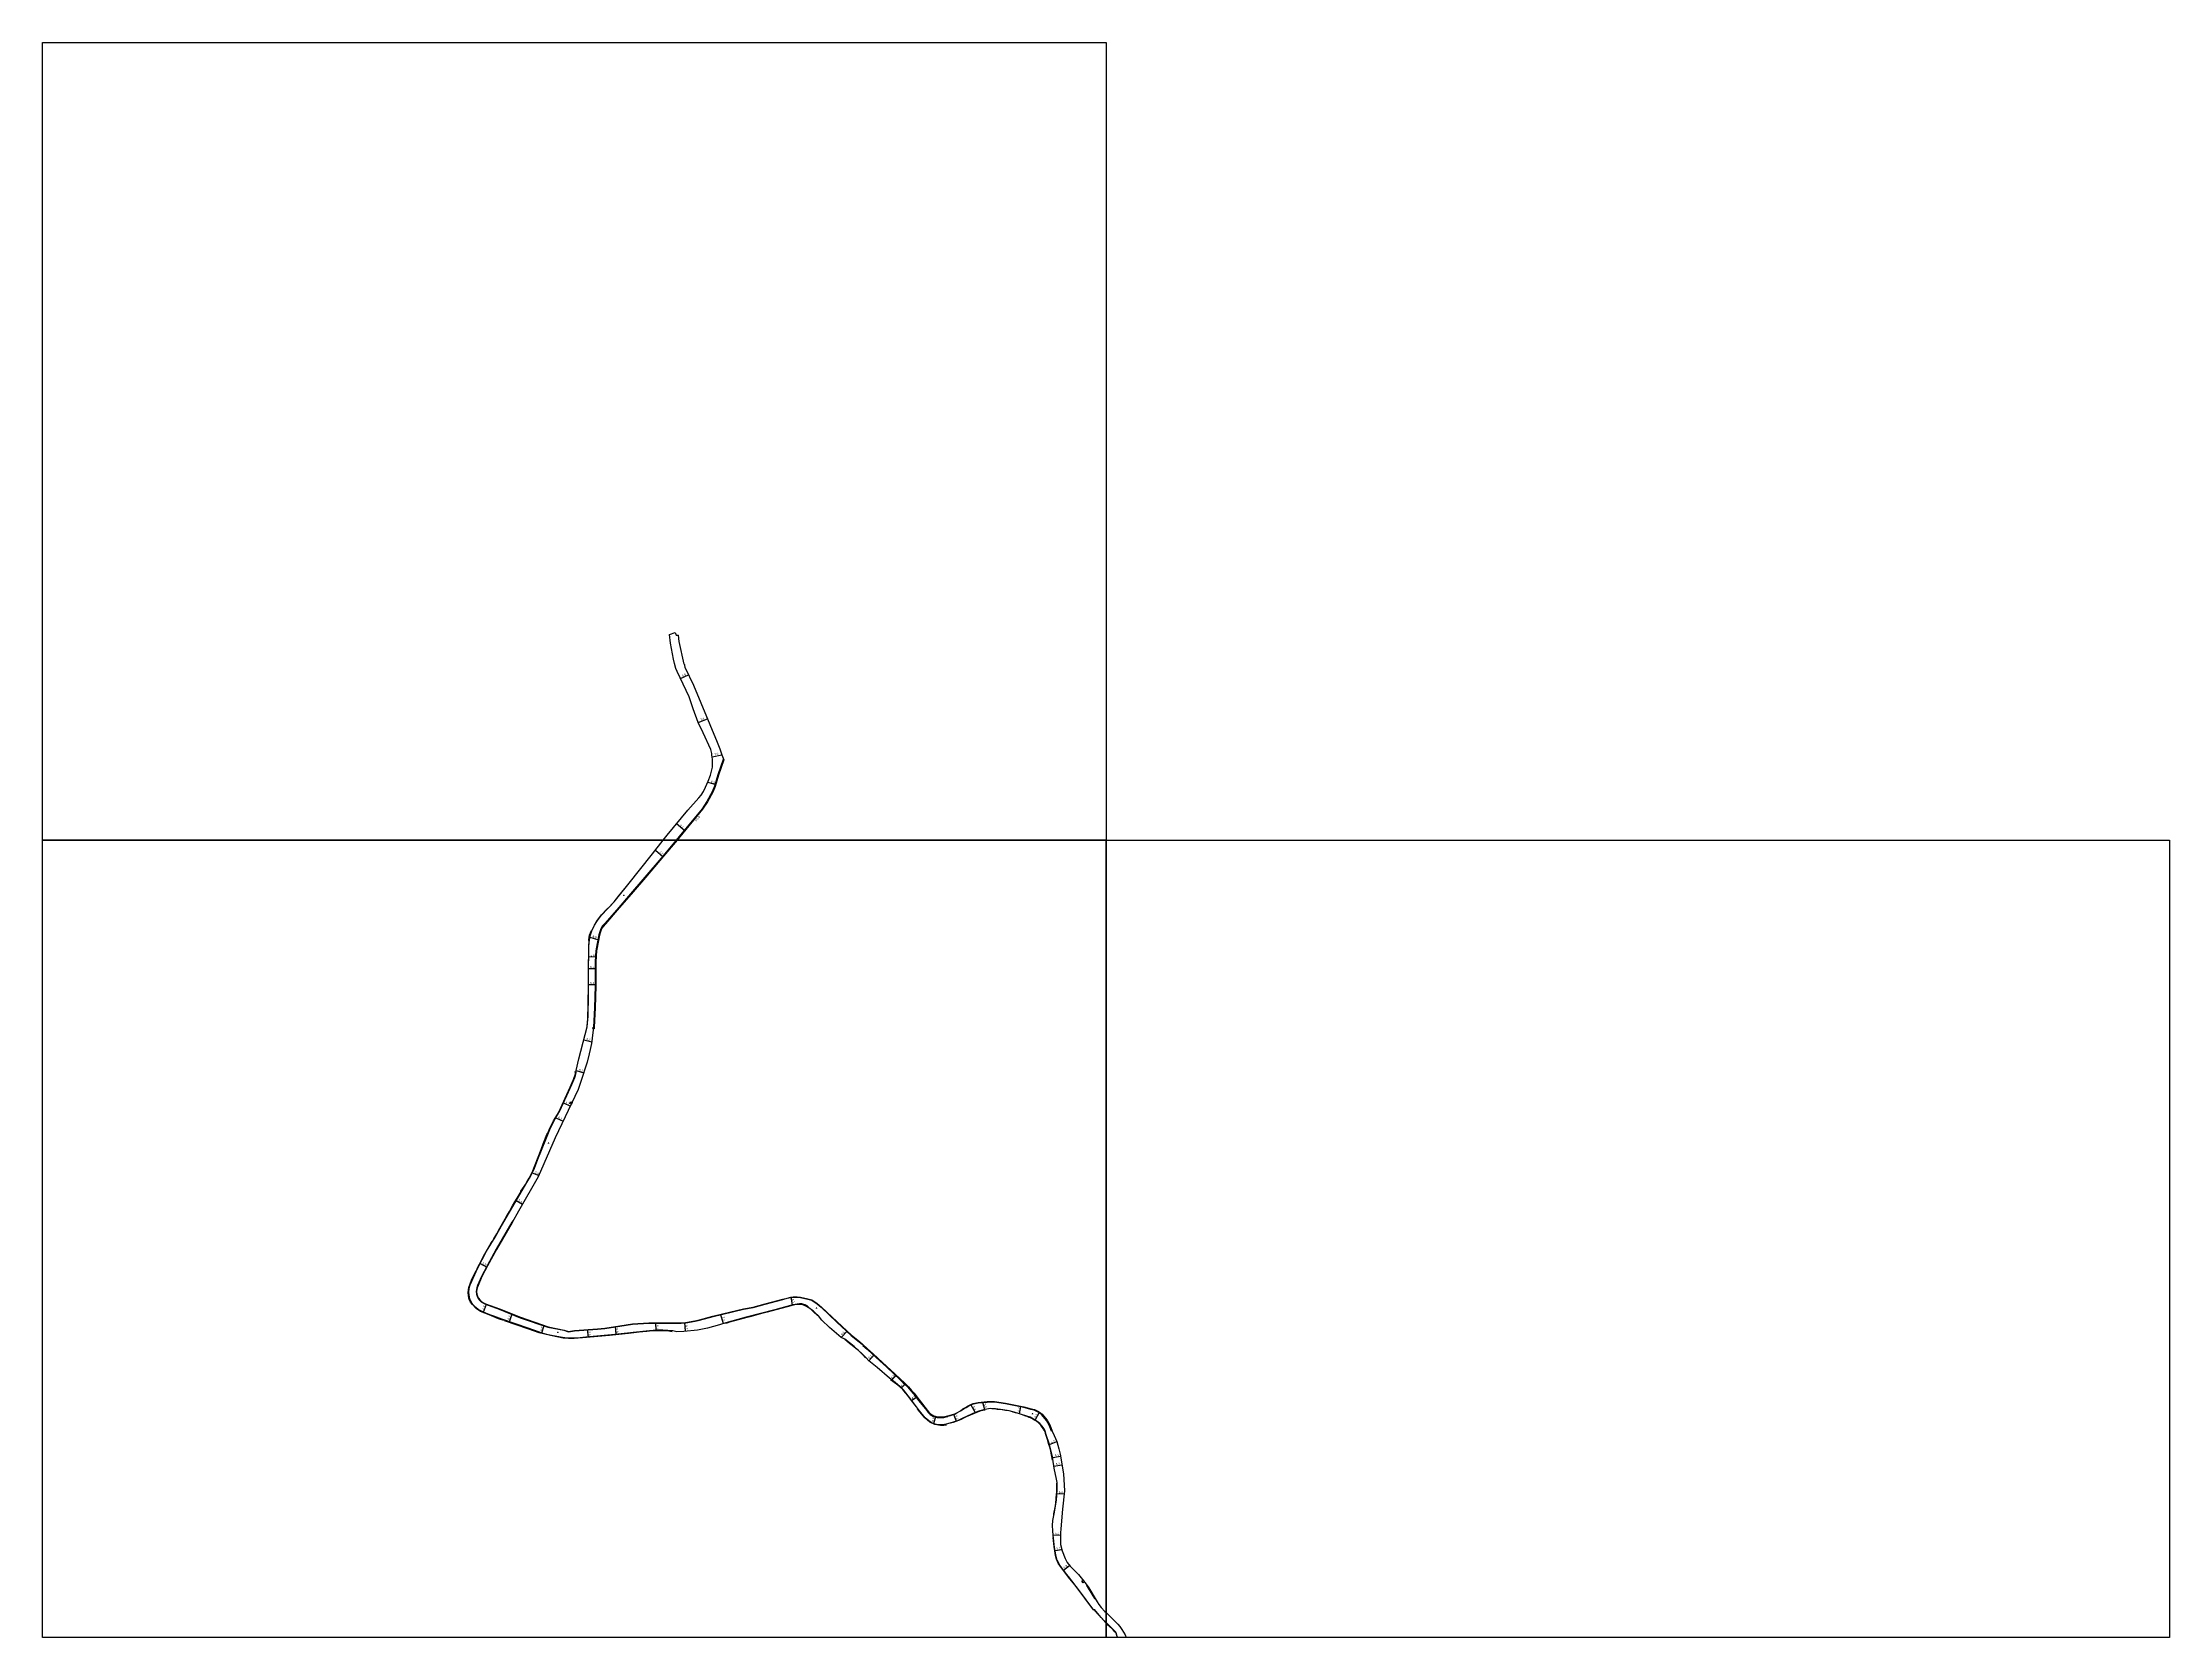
# Model space of a CAD drawing. Header units: metres. Extents: x -29600 to -28000, y -75000 to -73800.
import ezdxf

# ---------------------------------------------------------------- set-up
doc = ezdxf.new("R2010")
doc.units = ezdxf.units.M
doc.header["$LTSCALE"] = 2.5
for name, color, linetype in [('側溝・桝', 7, 'Continuous'), ('図郭', 7, 'Continuous'), ('幅員', 7, 'Continuous'), ('歩道・分離帯・安全施設', 7, 'Continuous'), ('舗装', 7, 'Continuous'), ('道路', 7, 'Continuous')]:
    doc.layers.add(name, color=color, linetype=linetype)
doc.styles.get("Standard").update_dxf_attribs({"font": ''})
doc.styles.add('YOKO_DECO', font='txt.shx', dxfattribs={"bigfont": 'extfont.shx'})
doc.styles.get('Standard').set_extended_font_data('@MS PGothic')

msp = doc.modelspace()

# ---------------------------------------------------------------- linework, layer by layer
at = {"layer": '側溝・桝'}
for points in [[(-29087.6, -74339.6), (-29088.1, -74339.4), (-29091.9, -74350.9), (-29094.4, -74359.5), (-29096.2, -74363.8), (-29100.2, -74371.1), (-29103.9, -74376.5), (-29121.1, -74397.4), (-29123.3, -74400)], [(-29123.3, -74400), (-29133.2, -74411.9), (-29146.9, -74427.9), (-29157.7, -74440.4), (-29166.6, -74450.8), (-29177.1, -74462.7), (-29178.7, -74464.7), (-29179.5, -74465.9), (-29180.3, -74467.5), (-29180.8, -74469), (-29181.5, -74471.3), (-29183.6, -74482), (-29183.8, -74483.4), (-29183.9, -74484.3), (-29184, -74486.2), (-29184.3, -74492.9), (-29184.4, -74509.8), (-29184.8, -74526.4), (-29185.6, -74540.7)], [(-29246.1, -74686.6), (-29246.3, -74686.5), (-29246.9, -74687.6), (-29258.8, -74707.9), (-29265.5, -74720.3), (-29269.8, -74728.4), (-29272.7, -74735.1), (-29273.2, -74736.9), (-29273.5, -74738.2), (-29273.8, -74739.8), (-29273.6, -74741.7), (-29273.1, -74743.3), (-29272.2, -74745), (-29271.3, -74746.2), (-29270, -74747.5), (-29268.3, -74748.6), (-29266.8, -74749.2), (-29256.4, -74753.1), (-29240.6, -74759.4), (-29219.8, -74766.5), (-29207.8, -74768.9), (-29204.3, -74770), (-29199.9, -74769.3), (-29182.5, -74768.1), (-29177, -74767.5), (-29165.6, -74765.9), (-29156.1, -74764.3), (-29143.9, -74763.5), (-29129.6, -74763.6), (-29121.8, -74763.5), (-29119.6, -74763.5), (-29116.2, -74763.2), (-29109.1, -74762), (-29105.8, -74761.2), (-29095.6, -74758.6), (-29088.3, -74756.8), (-29072.8, -74753), (-29065.4, -74751.7), (-29056.4, -74749.2), (-29043, -74745.7), (-29039.8, -74744.8), (-29037, -74744.2), (-29035.4, -74743.9), (-29033.7, -74743.9), (-29032.4, -74743.9), (-29029.7, -74744.3), (-29024.4, -74745.4), (-29021.4, -74746.3), (-29017.4, -74749), (-29014.3, -74751.6), (-29002.5, -74762.8), (-28991.6, -74772.8), (-28985.7, -74777.5), (-28983.3, -74779.6), (-28982.7, -74780.1), (-28982.9, -74780.3), (-28979.7, -74783.2), (-28975.4, -74787.1), (-28965.2, -74796.5), (-28959.3, -74802), (-28955, -74806), (-28952, -74808.9), (-28949, -74811.8), (-28946.7, -74814.4), (-28944.8, -74816.6), (-28941, -74821.6), (-28934.9, -74829.3), (-28933.7, -74830.8), (-28932.3, -74832.2), (-28929.7, -74833.8), (-28926.9, -74834.6), (-28924.9, -74834.6), (-28922.1, -74834.4), (-28920.2, -74834.1), (-28918.9, -74833.8), (-28918.9, -74833.5), (-28917.1, -74833.1), (-28915.4, -74832.6), (-28913.7, -74831.9), (-28912.2, -74831.1), (-28909.4, -74829.6), (-28907.4, -74828.3), (-28905.2, -74827), (-28904, -74826.2), (-28901.6, -74825), (-28899.7, -74824.3), (-28896.2, -74823.5), (-28891.8, -74823.1)], [(-28840.4, -74844.7), (-28840.9, -74844.9), (-28842.7, -74840.2), (-28844.7, -74836.8), (-28848.4, -74832.3), (-28850, -74831.1), (-28851.5, -74830.2), (-28854.1, -74829.1), (-28856.5, -74828.4), (-28861.9, -74827.1), (-28875.7, -74824.3), (-28883.9, -74823), (-28889.4, -74823.1), (-28892.2, -74823.4), (-28891.5, -74822.8)], [(-28814.2, -74960.7), (-28814.6, -74961), (-28813.3, -74962.9), (-28808.6, -74970.8), (-28808.2, -74970.6)]]:
    msp.add_lwpolyline(points, dxfattribs=at)
for points in [[(-29186, -74541.9), (-29185.9, -74540.7), (-29185, -74540.8), (-29185.1, -74542)], [(-29203.3, -74598.2), (-29202.6, -74596.9), (-29201.6, -74597.4), (-29202.2, -74598.7)], [(-28817.1, -74958.9), (-28818.1, -74957.7), (-28817.2, -74957), (-28816.3, -74958.2)]]:
    msp.add_lwpolyline(points, close=True, dxfattribs=at)
at = {"layer": '図郭'}
for points in [[(-29600, -73800), (-28800, -73800), (-28800, -74400), (-29600, -74400)], [(-29600, -74400), (-28800, -74400), (-28800, -75000), (-29600, -75000)], [(-28800, -74400), (-28000, -74400), (-28000, -75000), (-28800, -75000)]]:
    msp.add_lwpolyline(points, close=True, dxfattribs=at)
at = {"layer": '幅員'}
for points in [[(-29120.1, -74278.5), (-29114.1, -74275.7)], [(-29106.7, -74311.7), (-29099.8, -74308.8)], [(-29096.3, -74337.5), (-29088.9, -74335.8)], [(-29099.5, -74356.5), (-29093.5, -74358.2)], [(-29123.1, -74387.7), (-29116.8, -74392.9)], [(-29139, -74407.6), (-29133.2, -74412.6)], [(-29188.2, -74473), (-29181.7, -74475.1)], [(-29189.1, -74487.7), (-29183.5, -74487.9)], [(-29189.3, -74508.7), (-29183.8, -74508.8)], [(-29189.2, -74496.7), (-29183.7, -74496.7)], [(-29192.9, -74550.3), (-29186.8, -74551.8)], [(-29198.6, -74573.3), (-29192.8, -74575.2)], [(-29208.1, -74597.7), (-29202.9, -74600.2)], [(-29213.9, -74609), (-29208.4, -74611.6)], [(-29231.6, -74650.4), (-29226.7, -74652.5)], [(-29243.6, -74671.3), (-29239, -74674)], [(-29270.9, -74718.6), (-29265.8, -74721.3)], [(-29268.3, -74755.3), (-29266, -74749.2)], [(-29037.1, -74743.9), (-29036, -74749.8)], [(-29248.8, -74762.4), (-29246.8, -74756.6)], [(-29224.5, -74770.9), (-29222.6, -74765.2)], [(-29169.3, -74766.1), (-29168.7, -74771.9)], [(-29139, -74763.3), (-29138.7, -74769)], [(-29117.1, -74763), (-29116.5, -74769.6)], [(-29089.9, -74756.9), (-29087.9, -74763.9)], [(-29190.2, -74768.4), (-29189.6, -74774)], [(-28999.2, -74774.2), (-28994.8, -74769.5)], [(-28978.5, -74791.9), (-28974.3, -74787.4)], [(-28961.2, -74806.3), (-28957.8, -74802.7)], [(-28953.9, -74812.3), (-28950.9, -74809.2)], [(-28946.2, -74821.8), (-28942.4, -74819)], [(-28914.7, -74832), (-28912.8, -74837.2)], [(-28901.6, -74825), (-28898.4, -74830.8)], [(-28892.8, -74822.9), (-28891.4, -74828.6)], [(-28865.1, -74831.7), (-28864, -74826.1)], [(-28853.2, -74836.5), (-28849.9, -74830.6)], [(-28929.6, -74839.1), (-28928.1, -74833.7)], [(-28842.6, -74854.9), (-28836.9, -74852.6)], [(-28840.1, -74864.6), (-28834.2, -74863.6)], [(-28839.3, -74871.1), (-28833.1, -74870)], [(-28836.9, -74891.8), (-28831.3, -74892)], [(-28839.7, -74923), (-28834.3, -74922.9)], [(-28838.3, -74934.6), (-28833.2, -74933.8)], [(-28832, -74949.3), (-28827.5, -74945.8)]]:
    msp.add_lwpolyline(points, dxfattribs=at)
at = {"layer": '歩道・分離帯・安全施設'}
for points in [[(-29183.3, -74461.2), (-29181.8, -74459.3), (-29179.4, -74456.3), (-29175.8, -74452.4), (-29173.3, -74450), (-29170, -74446.4), (-29166.4, -74442.1), (-29163.3, -74438.1), (-29159.4, -74433.4)], [(-29190.4, -74540), (-29190.1, -74537.2), (-29189.9, -74534.5), (-29189.7, -74531), (-29189.6, -74527.3), (-29189.6, -74523.8), (-29189.5, -74518.7), (-29189.4, -74513.7), (-29189.4, -74509.9), (-29189.4, -74504), (-29189.4, -74500.9), (-29189.3, -74494), (-29189.1, -74488.5), (-29189.1, -74480), (-29188.9, -74476), (-29189, -74475.6), (-29189.1, -74474.9), (-29188.9, -74473.4), (-29188.5, -74471.7), (-29187, -74468)], [(-29240.5, -74665.1), (-29240.1, -74664.2), (-29237.7, -74660.8), (-29236.7, -74659.1), (-29235.5, -74656.9), (-29234, -74654.5), (-29232.9, -74652.6), (-29231.2, -74648.8), (-29229.9, -74645.6), (-29227.1, -74638.6), (-29225, -74632.9), (-29223.4, -74628.7), (-29220.6, -74621.6), (-29220.2, -74620.7), (-29219.5, -74619.4), (-29218.5, -74616.9), (-29215.7, -74611.2), (-29211.9, -74605.3), (-29210.4, -74602.1), (-29204.4, -74588.7), (-29203, -74586), (-29201.5, -74582.4), (-29200.5, -74580.1), (-29199, -74575.9), (-29199, -74575.7), (-29199.2, -74574.3)], [(-29260.4, -74700.2), (-29258.3, -74696.4), (-29255.9, -74692), (-29250.9, -74683.2), (-29248.8, -74679.4), (-29246.4, -74675.3), (-29244.6, -74672.2), (-29243, -74669.6), (-29240.7, -74665.6)], [(-29273.4, -74723), (-29271.4, -74719.2), (-29269.1, -74714.7), (-29267.4, -74711.4), (-29262.4, -74703.2), (-29261.4, -74701.9)], [(-29253, -74761.5), (-29256.9, -74760.2), (-29264.1, -74757.3), (-29270.5, -74754.7), (-29272.1, -74753.7), (-29273.8, -74752.5), (-29276.5, -74749.6), (-29278, -74747.6), (-29278.7, -74746.2), (-29279.3, -74744.7), (-29279.7, -74740.4), (-29279.3, -74736.7), (-29277.3, -74731.1), (-29273.8, -74723.8)], [(-29015.8, -74758.8), (-29015.9, -74758.6), (-29019.2, -74755.7), (-29021.5, -74753.6), (-29022.8, -74752.6), (-29025.3, -74750.9), (-29026.9, -74750.2), (-29028.8, -74749.6), (-29032.8, -74749.6), (-29034, -74749.8), (-29035.1, -74750.1), (-29037.2, -74750.6), (-29054.8, -74755.2), (-29059.9, -74756.5), (-29068, -74758.7), (-29072, -74759.7), (-29083.2, -74762.7), (-29085.2, -74763.5), (-29087, -74763.8)], [(-29126.3, -74770), (-29130, -74769.4), (-29133.9, -74769.2), (-29136.9, -74769.2), (-29141.1, -74769.3), (-29145.4, -74769.7), (-29151.1, -74770.2), (-29159.3, -74771.2), (-29173.6, -74772.7), (-29193.7, -74774.6), (-29200, -74775.1), (-29204.4, -74775.1), (-29208.3, -74774.7), (-29218, -74772.8), (-29226.3, -74770.7), (-29234.9, -74767.9), (-29252.5, -74761.7)], [(-28980.9, -74789.5), (-28982.9, -74787.4), (-28986.2, -74784.2), (-28988.2, -74782.5), (-28989.7, -74781.3), (-28992.9, -74778.7), (-28996.5, -74775.8)], [(-28942.6, -74826.5), (-28946.2, -74821.8), (-28949.1, -74818), (-28952.1, -74814.4), (-28952.9, -74813.5), (-28955, -74811.5), (-28957.5, -74809.5), (-28962, -74806.2)], [(-28919.9, -74840.2), (-28922, -74840.5), (-28924.6, -74840.5), (-28928.7, -74839.7), (-28932.4, -74838), (-28936.3, -74834.7), (-28940, -74830.2), (-28941.8, -74827.9)], [(-28890.8, -74828.9), (-28894.1, -74829.6), (-28895, -74829.8), (-28896.7, -74830.5), (-28899.1, -74831.4), (-28902.2, -74832.7), (-28904, -74833.6), (-28905.2, -74834.1), (-28907.2, -74835), (-28909, -74835.9), (-28910.9, -74836.8), (-28914.9, -74838.2), (-28917.1, -74838.8)], [(-28840.2, -74866.5), (-28841.6, -74859.9), (-28842.3, -74856.9), (-28842.9, -74854.7), (-28844, -74851.1), (-28844.5, -74849.5), (-28845.4, -74846.5), (-28845.6, -74845.8), (-28846.6, -74844), (-28846.9, -74843.3), (-28847.3, -74842.7), (-28848.5, -74841), (-28849.1, -74840.2), (-28850.8, -74838.4), (-28852.4, -74837.3), (-28853.8, -74836.5), (-28855.8, -74835.3), (-28856.9, -74834.7), (-28857.8, -74834.4), (-28859.3, -74833.8), (-28860.3, -74833.5), (-28863.5, -74832.3), (-28866.7, -74831.3), (-28868.2, -74831), (-28869.8, -74830.4), (-28871.2, -74830.1), (-28873.1, -74829.6), (-28875.5, -74829.2), (-28879.4, -74828.6), (-28881.5, -74828.4), (-28882, -74828.3), (-28882.8, -74828.2), (-28885.8, -74828.1)], [(-28839.3, -74908.1), (-28839.2, -74907.1), (-28838.1, -74900.9), (-28837.5, -74896.2), (-28837.4, -74895), (-28837, -74890.5), (-28836.9, -74887.4), (-28837.1, -74883.8)], [(-28809.3, -74979.3), (-28823.3, -74960.6), (-28827.1, -74955.8), (-28829.7, -74952.6), (-28832.8, -74948.6), (-28834.3, -74946.6), (-28835.9, -74944.1), (-28837.2, -74941.2), (-28838.1, -74938.3), (-28838.6, -74934.9), (-28838.9, -74931.8), (-28839.2, -74929.4), (-28839.8, -74924.9)], [(-28800, -74989.1), (-28800.2, -74988.9), (-28806, -74982.5), (-28808.9, -74979)], [(-28791.3, -75000), (-28792, -74997.7), (-28792.4, -74996.7), (-28793.3, -74995.7), (-28794.7, -74994.2), (-28798, -74991), (-28800, -74989.1)]]:
    msp.add_lwpolyline(points, dxfattribs=at)
at = {"layer": '道路'}
for points in [[(-29128.3, -74245.5), (-29124.1, -74244)], [(-29125.3, -74264), (-29127.5, -74251.8), (-29128.3, -74245.5)], [(-29133.1, -74400), (-29130.2, -74396.3), (-29114.6, -74377.6), (-29106.4, -74368.4), (-29104.6, -74366.3), (-29102.8, -74363.4), (-29101.2, -74360.2), (-29099.2, -74355.7), (-29097.5, -74351.1), (-29096.3, -74346.2), (-29096, -74345.3), (-29095.9, -74342.6), (-29095.9, -74341), (-29096.1, -74339.3), (-29096.5, -74336.1), (-29096.6, -74334.8), (-29097.3, -74331.8), (-29103, -74319.4), (-29106.7, -74311.7), (-29110.6, -74301.4), (-29113.6, -74292.3), (-29122.6, -74273.2), (-29123.5, -74270.9), (-29124.6, -74267.2), (-29125.3, -74264)], [(-29116.6, -74270.4), (-29110.3, -74283.6), (-29092.6, -74326.3), (-29090.5, -74331.4), (-29088.9, -74335.8), (-29087.6, -74339.6), (-29091.4, -74351.1), (-29093.9, -74359.7), (-29095.7, -74364), (-29099.8, -74371.4), (-29103.5, -74376.8), (-29120.7, -74397.7), (-29122.6, -74400)], [(-28800, -74988.8), (-28801.1, -74987.7), (-28803.6, -74985.1), (-28808.6, -74979), (-28809.1, -74979.4), (-28820, -74964.9), (-28828.3, -74954.1), (-28829.5, -74952.7), (-28832, -74949.3), (-28832.2, -74949.1), (-28834.7, -74945.6), (-28836.7, -74941.8), (-28837.7, -74937.8), (-28838.7, -74932.3), (-28839.7, -74923), (-28840, -74919.7), (-28840.2, -74915.8), (-28839.9, -74912.1), (-28838.7, -74905.6), (-28837.3, -74896.4), (-28837, -74893.4), (-28836.7, -74888.2), (-28836.7, -74884.9), (-28836.8, -74883.5), (-28837.3, -74881), (-28839.1, -74872.7), (-28839.9, -74865.9), (-28840.2, -74864), (-28842.6, -74854.9), (-28844.9, -74847.5), (-28845.7, -74844.7), (-28846.6, -74843), (-28848, -74840.9), (-28849.8, -74838.9), (-28851.8, -74837.4), (-28853.2, -74836.5), (-28855.8, -74835), (-28857.1, -74834.3), (-28863.5, -74832.2), (-28869, -74830.5), (-28872.8, -74829.5), (-28877.5, -74828.7), (-28883.2, -74827.9), (-28887, -74827.8), (-28891.1, -74828.6), (-28894.8, -74829.5), (-28898.4, -74830.8), (-28907.7, -74835), (-28911.7, -74836.9), (-28915.7, -74838.3), (-28920.3, -74839.6), (-28922.8, -74839.9), (-28924, -74840), (-28926, -74839.9), (-28927.6, -74839.7), (-28929.2, -74839.3), (-28931.4, -74838.3), (-28933.4, -74837), (-28936, -74834.8), (-28940.3, -74829.6), (-28947.1, -74820.5), (-28950.5, -74816), (-28952.2, -74814), (-28953.9, -74812.3), (-28955.1, -74811.1), (-28958.7, -74808.2), (-28962.9, -74804.9), (-28972.2, -74797), (-28978.5, -74791.9), (-28980.5, -74789.6), (-28983.4, -74786.5), (-28989.5, -74781.2), (-28996.5, -74775.6), (-28999.2, -74774.2), (-29007.9, -74766.7), (-29013.7, -74761.2), (-29016.2, -74758.1), (-29018.8, -74755.8), (-29020.4, -74754.2), (-29021.5, -74753.4), (-29023.7, -74751.5), (-29024.9, -74750.6), (-29026.2, -74749.8), (-29028, -74749.3), (-29028.8, -74749), (-29030.6, -74748.9), (-29035.5, -74749.7), (-29049.1, -74753.4), (-29070.6, -74759.1), (-29087.8, -74763.8), (-29090.8, -74764.8), (-29099.9, -74767.4), (-29107.4, -74768.8), (-29117.6, -74769.7), (-29122.8, -74770), (-29125.9, -74769.4), (-29133.5, -74768.9), (-29137.9, -74768.9), (-29143.3, -74769.2), (-29155.7, -74770.5), (-29160, -74771), (-29171.9, -74772.2), (-29191.3, -74774.1), (-29193.6, -74774.4), (-29197.8, -74774.8), (-29203.4, -74774.9), (-29205.2, -74774.7), (-29208.8, -74774.2), (-29217.1, -74772.7), (-29219.6, -74772.3), (-29221.7, -74771.7), (-29224.9, -74770.8), (-29227, -74770), (-29234.8, -74767.4), (-29254.4, -74760.4), (-29260.6, -74758.2), (-29262, -74757.7), (-29264.7, -74756.8), (-29268.3, -74755.3), (-29270.8, -74754.1), (-29272.3, -74753.3), (-29274.1, -74751.8), (-29274.7, -74751.3), (-29275.4, -74750.5), (-29276, -74749.8), (-29276.8, -74748.7), (-29278.3, -74745.9), (-29278.9, -74743.9), (-29279.3, -74740.5), (-29279.1, -74737.3), (-29278.4, -74734.8), (-29272.6, -74721.8), (-29265.9, -74709.3), (-29259.4, -74698.8), (-29254.8, -74690.2), (-29242.7, -74669.7), (-29235.6, -74657.7), (-29232.9, -74653.2), (-29230, -74647), (-29227.4, -74640.1), (-29221.4, -74625.3), (-29218.5, -74617.8), (-29214.4, -74609.7), (-29210.8, -74603.7), (-29201.8, -74584), (-29199.6, -74578.7), (-29199.1, -74577.3), (-29198.8, -74576.1), (-29198.6, -74575.2), (-29198.6, -74573.3), (-29196.6, -74564.6), (-29191.8, -74546.3), (-29190.3, -74540.5), (-29189.6, -74532.6), (-29189.3, -74516.8), (-29189.3, -74499.4), (-29189.1, -74479.9), (-29188.6, -74475), (-29187.9, -74471.3), (-29186.8, -74468.3), (-29184.8, -74464.2), (-29183.1, -74461.3), (-29182.6, -74460.5), (-29179.8, -74456.8), (-29170.1, -74446.5), (-29165.9, -74441.6), (-29159.7, -74433.8), (-29141.1, -74410.3), (-29133.1, -74400)], [(-29122.6, -74400), (-29132.8, -74412.2), (-29146.5, -74428.2), (-29157.3, -74440.7), (-29166.2, -74451.1), (-29176.6, -74463), (-29178.3, -74465.1), (-29179, -74466.2), (-29179.8, -74467.7), (-29180.3, -74469.1), (-29181, -74471.5), (-29183.1, -74482.1), (-29183.3, -74483.5), (-29183.4, -74484.3), (-29183.5, -74486.2), (-29183.7, -74492.9), (-29183.8, -74509.8), (-29184.2, -74526.4), (-29185, -74540.8), (-29185.1, -74542), (-29185.7, -74542), (-29185.8, -74542.8), (-29186.5, -74549.2), (-29186.7, -74551.4), (-29187, -74553.1), (-29188, -74557.5), (-29188.7, -74560.8), (-29190.3, -74567.1), (-29191.5, -74571), (-29193.7, -74577.9), (-29197, -74587.7), (-29214.4, -74624.2), (-29227.1, -74653.4), (-29241.9, -74679.2), (-29246.7, -74687.7), (-29258.5, -74708), (-29265.3, -74720.4), (-29269.5, -74728.5), (-29272.4, -74735.2), (-29273, -74736.9), (-29273.3, -74738.3), (-29273.5, -74739.8), (-29273.3, -74741.6), (-29272.8, -74743.2), (-29272, -74744.8), (-29271.1, -74746), (-29269.8, -74747.3), (-29268.2, -74748.3), (-29266.7, -74748.9), (-29256.3, -74752.8), (-29240.5, -74759.1), (-29219.7, -74766.2), (-29207.7, -74768.7), (-29204.3, -74769.7), (-29199.9, -74769.1), (-29182.6, -74767.8), (-29177, -74767.2), (-29165.7, -74765.6), (-29156.1, -74764.1), (-29143.9, -74763.2), (-29129.6, -74763.3), (-29121.8, -74763.2), (-29119.6, -74763.2), (-29116.3, -74762.9), (-29109.2, -74761.7), (-29105.8, -74761), (-29095.7, -74758.3), (-29088.4, -74756.5), (-29072.8, -74752.7), (-29065.4, -74751.4), (-29056.5, -74748.9), (-29043.1, -74745.4), (-29039.9, -74744.6), (-29037.1, -74743.9), (-29035.4, -74743.6), (-29033.7, -74743.6), (-29032.4, -74743.6), (-29029.7, -74744), (-29024.3, -74745.1), (-29021.2, -74746), (-29017.2, -74748.7), (-29014.1, -74751.4), (-29002.3, -74762.6), (-28991.5, -74772.5), (-28985.5, -74777.3), (-28983.1, -74779.4), (-28979.3, -74782.9), (-28975.1, -74786.7), (-28964.9, -74796.1), (-28958.9, -74801.6), (-28954.6, -74805.6), (-28951.6, -74808.5), (-28948.6, -74811.5), (-28946.3, -74814.1), (-28944.4, -74816.3), (-28940.6, -74821.3), (-28934.5, -74829), (-28933.3, -74830.4), (-28932, -74831.8), (-28929.5, -74833.3), (-28926.8, -74834.1), (-28924.9, -74834.1), (-28922.2, -74833.9), (-28920.3, -74833.6), (-28917.2, -74832.8), (-28915.5, -74832.3), (-28913.8, -74831.7), (-28912.3, -74830.9), (-28909.5, -74829.4), (-28907.6, -74828.1), (-28905.3, -74826.7), (-28904.1, -74826), (-28901.7, -74824.7), (-28899.8, -74824), (-28896.2, -74823.3), (-28889.4, -74822.5), (-28883.8, -74822.5), (-28875.6, -74823.8), (-28861.8, -74826.5), (-28856.3, -74827.9), (-28853.9, -74828.6), (-28851.3, -74829.8), (-28849.9, -74830.6), (-28848, -74831.9), (-28844.3, -74836.5), (-28842.2, -74840), (-28840.4, -74844.7), (-28839, -74848), (-28836.9, -74852.6), (-28835.4, -74858.2), (-28834.4, -74862.2), (-28831.9, -74877), (-28831.1, -74889.7), (-28832.6, -74903.4), (-28834.1, -74918.3), (-28834.3, -74921.3), (-28834.2, -74926.5), (-28834.2, -74930), (-28833, -74934.9), (-28830.8, -74940.5), (-28829.8, -74942.6), (-28829.1, -74943.7), (-28827, -74946.4), (-28822.7, -74950.5), (-28820.7, -74952.7), (-28814.8, -74960), (-28812.9, -74962.6), (-28806.7, -74973.2), (-28805.4, -74975.1), (-28803.6, -74977.4), (-28800.9, -74980.4), (-28800, -74981.3)], [(-28800, -74981.3), (-28798.4, -74982.8), (-28791, -74990.1), (-28789.5, -74991.7), (-28788, -74994.1), (-28785.7, -74997.9), (-28784.8, -75000)], [(-28791.1, -75000), (-28791.5, -74998.9), (-28792.2, -74996.9), (-28792.7, -74996.1), (-28793.9, -74994.8), (-28797.7, -74991.1), (-28800, -74988.8)]]:
    msp.add_lwpolyline(points, dxfattribs=at)
at = {"layer": '道路', "flags": 128}
for points in [[(-29124.1, -74244), (-29123.4, -74246), (-29121.7, -74245.9)], [(-29117.4, -74267.6), (-29121.1, -74250.7), (-29121.7, -74245.9)], [(-29116.6, -74270.4), (-29116.9, -74268.3), (-29117.4, -74267.6)]]:
    msp.add_lwpolyline(points, dxfattribs=at)

# ---------------------------------------------------------------- texts
at = {"layer": '側溝・桝'}
msp.add_text('F0.5', height=1.6, rotation=51, dxfattribs=at).set_placement((-29107.9, -74386.1))
at = {"layer": '幅員'}
for s, rotation, p in [('6.6', 26, (-29118.5, -74277.4)), ('7.4', 23, (-29104.9, -74310.3)), ('7.6', 13, (-29094.5, -74336.3)), ('6.3', 344, (-29097.4, -74356.7)), ('8.1', 321, (-29120.8, -74389.1)), ('7.7', 319, (-29136.3, -74409.3)), ('6.9', 343, (-29186.4, -74473.3)), ('5.5', 359, (-29188, -74496.5)), ('5.6', 358, (-29187.7, -74487.5)), ('5.4', 359, (-29188, -74508.5)), ('6.2', 347, (-29191.1, -74550.4)), ('6.1', 342, (-29196.6, -74573.6)), ('5.7', 334, (-29206.8, -74598.1)), ('6.1', 334, (-29212.4, -74609.4)), ('5.3', 336, (-29229.9, -74650.7)), ('5.4', 330, (-29242.4, -74671.7)), ('5.8', 332, (-29269.4, -74719.1)), ('6.6', 69, (-29267.8, -74753.5)), ('6.1', 285, (-29036.5, -74745.5)), ('6.2', 71, (-29248.7, -74761.1)), ('6.0', 71, (-29224.3, -74769.4)), ('5.8', 276, (-29168.8, -74767.6)), ('5.7', 273, (-29138.4, -74765)), ('6.7', 275, (-29116.3, -74765.3)), ('7.3', 285, (-29088.7, -74759)), ('5.6', 276, (-29189.6, -74769.8)), ('6.5', 47, (-28998.4, -74772.8)), ('6.1', 43, (-28978, -74790.5)), ('4.9', 47, (-28960.9, -74805.5)), ('4.3', 46, (-28953.7, -74811.6)), ('4.7', 35, (-28945.6, -74821)), ('6.9', 294, (-28900.2, -74826.4)), ('5.9', 284, (-28892, -74824.3)), ('5.7', 79, (-28865.1, -74830.1)), ('6.8', 60, (-28852.6, -74835)), ('5.6', 75, (-28929.5, -74837.8)), ('5.6', 290, (-28913.6, -74833.3)), ('6.2', 22, (-28841.2, -74854.1)), ('6.1', 9, (-28838.4, -74863.9)), ('6.3', 9, (-28837.6, -74870.4)), ('5.6', 357, (-28835.5, -74891.5)), ('5.4', 1, (-28838.3, -74922.7)), ('5.1', 9, (-28837.2, -74934.1)), ('5.8', 39, (-28831.2, -74948.4))]:
    msp.add_text(s, height=1.6, rotation=rotation, dxfattribs=at).set_placement(p)
at = {"layer": '舗装', "style": 'YOKO_DECO'}
for p in [(-29163, -74442, 947.8), (-29219.7, -74628.3, 945.8), (-29018.1, -74752.5, 947.7), (-29212.7, -74770.7, 951.4), (-28855.5, -74832, 946.7)]:
    msp.add_text('A', height=0.75, dxfattribs=at).set_placement(p)

doc.saveas('drawing.dxf')
